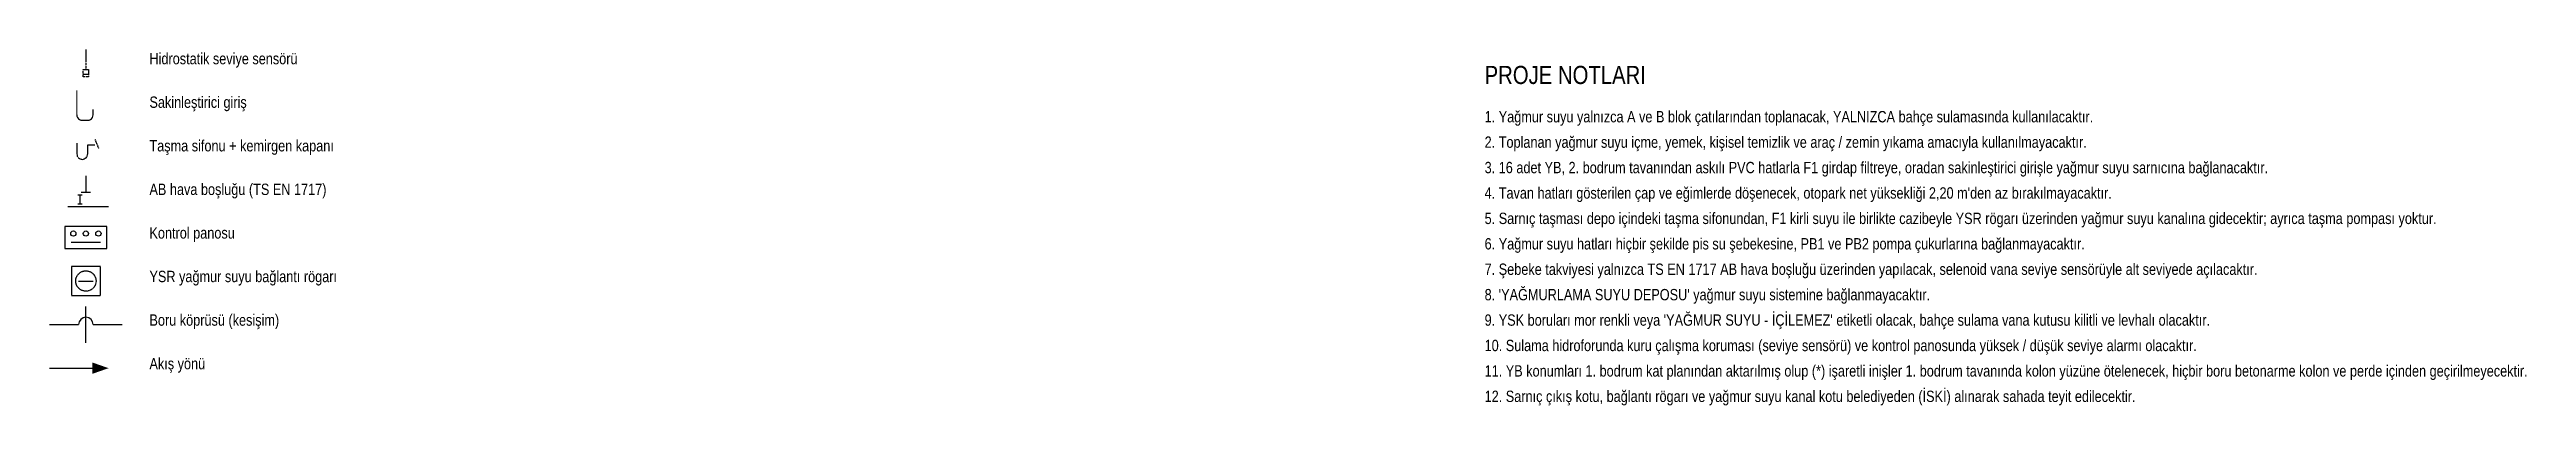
# Model space of a CAD drawing. Header units: centimetres. Extents: x 246100 to 307233, y -492177 to -487861.
# Drawn here: x 246120 to 248847, y -492177 to -491785 of the extents above; entities that cross this region are included whole.
import ezdxf
from ezdxf.enums import TextEntityAlignment as Align

# ---------------------------------------------------------------- set-up
doc = ezdxf.new("R2010")
doc.units = ezdxf.units.CM
doc.linetypes.add('DASHDOT', pattern=[3.556, 2.54, -0.508, 0, -0.508])
doc.linetypes.add('DASHED', pattern=[1.524, 1.27, -0.254])
for name, color, linetype in [('MTY-YAGMUR-BORUSU', 4, 'Continuous'), ('YS-CIHAZ', 2, 'Continuous'), ('YS-ELEKTRIK', 30, 'DASHDOT'), ('YS-KULLANMA', 6, 'Continuous'), ('YS-TAKVIYE', 3, 'Continuous'), ('YS-TASMA', 94, 'DASHED'), ('YS-YAZI', 7, 'Continuous')]:
    doc.layers.add(name, color=color, linetype=linetype)
doc.styles.add('ROTAS', font='arial.ttf')

msp = doc.modelspace()

# ---------------------------------------------------------------- texts
at = {"layer": 'YS-YAZI', "style": 'ROTAS', "width": 0.8}
for s, height, p in [('Hidrostatik seviye sensörü', 12.5, (246230, -491805)), ('PROJE NOTLARI', 20, (247700, -491829)), ('Sakinleştirici giriş', 12.5, (246230, -491853)), ('1. Yağmur suyu yalnızca A ve B blok çatılarından toplanacak, YALNIZCA bahçe sulamasında kullanılacaktır.', 12.5, (247700, -491869)), ('Taşma sifonu + kemirgen kapanı', 12.5, (246230, -491901)), ('2. Toplanan yağmur suyu içme, yemek, kişisel temizlik ve araç / zemin yıkama amacıyla kullanılmayacaktır.', 12.5, (247700, -491897)), ('AB hava boşluğu (TS EN 1717)', 12.5, (246230, -491949)), ('3. 16 adet YB, 2. bodrum tavanından askılı PVC hatlarla F1 girdap filtreye, oradan sakinleştirici girişle yağmur suyu sarnıcına bağlanacaktır.', 12.5, (247700, -491925)), ("4. Tavan hatları gösterilen çap ve eğimlerde döşenecek, otopark net yüksekliği 2,20 m'den az bırakılmayacaktır.", 12.5, (247700, -491953)), ('Kontrol panosu', 12.5, (246230, -491997)), ('5. Sarnıç taşması depo içindeki taşma sifonundan, F1 kirli suyu ile birlikte cazibeyle YSR rögarı üzerinden yağmur suyu kanalına gidecektir; ayrıca taşma pompası yoktur.', 12.5, (247700, -491981)), ('6. Yağmur suyu hatları hiçbir şekilde pis su şebekesine, PB1 ve PB2 pompa çukurlarına bağlanmayacaktır.', 12.5, (247700, -492009)), ('YSR yağmur suyu bağlantı rögarı', 12.5, (246230, -492045)), ('7. Şebeke takviyesi yalnızca TS EN 1717 AB hava boşluğu üzerinden yapılacak, selenoid vana seviye sensörüyle alt seviyede açılacaktır.', 12.5, (247700, -492037)), ("8. 'YAĞMURLAMA SUYU DEPOSU' yağmur suyu sistemine bağlanmayacaktır.", 12.5, (247700, -492065)), ('Boru köprüsü (kesişim)', 12.5, (246230, -492093)), ("9. YSK boruları mor renkli veya 'YAĞMUR SUYU - İÇİLEMEZ' etiketli olacak, bahçe sulama vana kutusu kilitli ve levhalı olacaktır.", 12.5, (247700, -492093)), ('Akış yönü', 12.5, (246230, -492141)), ('10. Sulama hidroforunda kuru çalışma koruması (seviye sensörü) ve kontrol panosunda yüksek / düşük seviye alarmı olacaktır.', 12.5, (247700, -492121)), ('11. YB konumları 1. bodrum kat planından aktarılmış olup (*) işaretli inişler 1. bodrum tavanında kolon yüzüne ötelenecek, hiçbir boru betonarme kolon ve perde içinden geçirilmeyecektir.', 12.5, (247700, -492149)), ('12. Sarnıç çıkış kotu, bağlantı rögarı ve yağmur suyu kanal kotu belediyeden (İSKİ) alınarak sahada teyit edilecektir.', 12.5, (247700, -492177))]:
    msp.add_text(s, height=height, dxfattribs=at).set_placement(p, align=Align.BOTTOM_LEFT)

# ---------------------------------------------------------------- linework, layer by layer
at = {"layer": 'MTY-YAGMUR-BORUSU'}
for p, q in [((246140, -491958), (246185, -491958)), ((246160, -492108), (246160, -492068)), ((246120, -492136), (246170, -492136))]:
    msp.add_line(p, q, dxfattribs=at)
at = {"layer": 'MTY-YAGMUR-BORUSU', "const_width": 1.2}
msp.add_lwpolyline([(246150, -491830), (246150, -491857)], dxfattribs=at)
at = {"layer": 'MTY-YAGMUR-BORUSU'}
for points in [[(246168, -491857), (246168, -491851)], [(246150, -491857), (246150.2, -491858.6), (246150.8, -491860), (246151.8, -491861.2), (246153, -491862.2), (246154.4, -491862.8), (246156, -491863)], [(246156, -491863), (246162, -491863)], [(246162, -491863), (246163.6, -491862.8), (246165, -491862.2), (246166.2, -491861.2), (246167.2, -491860), (246167.8, -491858.6), (246168, -491857)]]:
    msp.add_lwpolyline(points, dxfattribs=at)
msp.add_solid([(246185, -492136), (246167, -492142.3), (246167, -492129.7)], dxfattribs=at)
at = {"layer": 'YS-CIHAZ'}
msp.add_line((246143.9, -491997.3), (246176.1, -491997.3), dxfattribs=at)
msp.add_lwpolyline([(246137, -492004), (246183, -492004), (246183, -491980), (246137, -491980)], close=True, dxfattribs=at)
for centre in [(246146.2, -491987.7), (246160, -491987.7), (246173.8, -491987.7)]:
    msp.add_circle(centre, 2.88, dxfattribs=at)
at = {"layer": 'YS-ELEKTRIK'}
for p, q in [((246160, -491785), (246160, -491807)), ((246157, -491812), (246163, -491812))]:
    msp.add_line(p, q, dxfattribs=at)
msp.add_lwpolyline([(246157, -491807), (246163, -491807), (246163, -491815), (246157, -491815)], close=True, dxfattribs=at)
at = {"layer": 'YS-KULLANMA'}
for p, q in [((246120, -492088), (246152, -492088)), ((246168, -492088), (246200, -492088))]:
    msp.add_line(p, q, dxfattribs=at)
msp.add_lwpolyline([(246168, -492088), (246167.4, -492084.9), (246165.7, -492082.3), (246163.1, -492080.6), (246160, -492080), (246156.9, -492080.6), (246154.3, -492082.3), (246152.6, -492084.9), (246152, -492088)], dxfattribs=at)
at = {"layer": 'YS-TAKVIYE'}
for p, q in [((246160, -491924), (246160, -491942)), ((246155, -491942), (246165, -491942))]:
    msp.add_line(p, q, dxfattribs=at)
at = {"layer": 'YS-TASMA'}
for p, q in [((246162, -491890), (246170, -491890)), ((246170, -491884), (246174, -491894)), ((246152, -492040), (246168, -492040))]:
    msp.add_line(p, q, dxfattribs=at)
for points in [[(246150, -491888), (246150, -491900)], [(246150, -491900), (246150.5, -491902.3), (246151.8, -491904.2), (246153.7, -491905.5), (246156, -491906), (246158.3, -491905.5), (246160.2, -491904.2), (246161.5, -491902.3), (246162, -491900)], [(246162, -491900), (246162, -491890)]]:
    msp.add_lwpolyline(points, dxfattribs=at)
msp.add_lwpolyline([(246144, -492056), (246176, -492056), (246176, -492024), (246144, -492024)], close=True, dxfattribs=at)
msp.add_circle((246160, -492040), 11.2, dxfattribs=at)
at = {"layer": 'YS-YAZI'}
for p, q in [((246151, -491945), (246156, -491945)), ((246151, -491955), (246156, -491955)), ((246153.5, -491945), (246153.5, -491955))]:
    msp.add_line(p, q, dxfattribs=at)

msp.set_redraw_order([(e.dxf.handle, doc.entitydb.next_handle()) for e in msp.query("TEXT MTEXT ATTDEF DIMENSION ARC_DIMENSION")])  # texts and dimensions are drawn at this point

doc.saveas('drawing.dxf')
